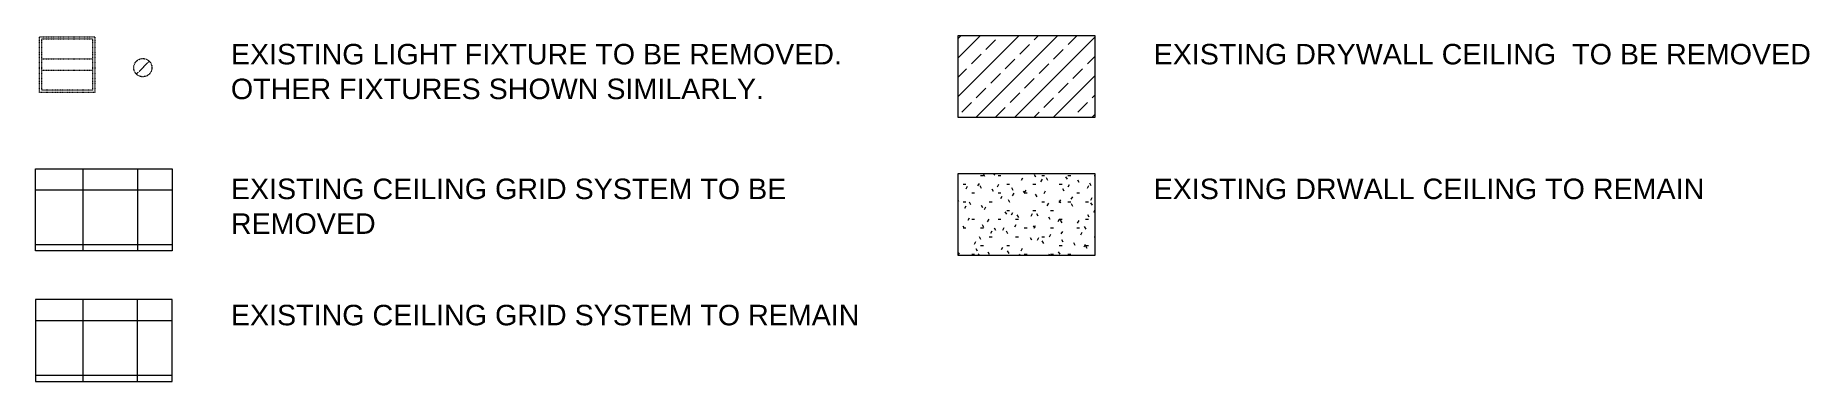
# Model space of a CAD drawing. Header units: inches. Extents: x 741 to 4565, y -315 to 887.
# Drawn here: x 741 to 1520, y -48 to 104 of the extents above; entities that cross this region are included whole.
import ezdxf

# ---------------------------------------------------------------- set-up
doc = ezdxf.new("R2010")
doc.units = ezdxf.units.IN
doc.header["$MEASUREMENT"] = 0
doc.linetypes.add('Dash 1_16_', pattern=[0.125, 0.0625, -0.0625])
doc.linetypes.add('Demolished 3_16_', pattern=[0.28125, 0.1875, -0.09375])
for name, color, linetype, lineweight in [('A-DETL', 90, 'Continuous', 9), ('A-DETL-DEMO', 6, 'Demolished 3_16_', 9), ('A-DETL-GENF', 92, 'Continuous', 9), ('A-DETL-THIN', 151, 'Continuous', 9), ('G-ANNO-TEXT', 231, 'Continuous', 9)]:
    doc.layers.add(name, color=color, linetype=linetype, lineweight=lineweight)
doc.styles.add('Swis721 Lt BT', font='swissl.ttf', dxfattribs={"height": 9})

msp = doc.modelspace()

# ---------------------------------------------------------------- texts
at = {"layer": 'G-ANNO-TEXT', "color": 7, "char_height": 9, "attachment_point": 1, "style": 'Swis721 Lt BT'}
for s, insert, width in [('EXISTING LIGHT FIXTURE TO BE REMOVED. ', (826.81, 100.01), 310.272), ('EXISTING DRYWALL CEILING  TO BE REMOVED', (1231.83, 100.01), 330.27), ('OTHER FIXTURES SHOWN SIMILARLY.', (826.81, 84.76), 266.943), ('EXISTING CEILING GRID SYSTEM TO BE ', (826.81, 40.87), 282.396), ('EXISTING DRWALL CEILING TO REMAIN', (1231.83, 40.87), 276.639), ('REMOVED', (826.81, 25.62), 73.023), ('EXISTING CEILING GRID SYSTEM TO REMAIN', (826.81, -14.54), 314.817)]:
    msp.add_mtext(s, dxfattribs=dict(at, insert=insert, width=width))

# ---------------------------------------------------------------- hatches: boundary and pattern name
at = {"layer": 'A-DETL-GENF'}
h = msp.add_hatch(dxfattribs=at)
h.set_pattern_fill('FP_1', style=0, pattern_type=2)
h.set_pattern_definition([(45, (0, 0), (-8.48528, 8.48528), []), (45, (8.485, 0), (-8.48528, 8.48528), [6, -3])])
h.paths.add_polyline_path([(1206.07, 67.71), (1206.07, 103.71), (1146.07, 103.71), (1146.07, 67.71)], flags=0)
h = msp.add_hatch(dxfattribs=at)
h.set_pattern_fill('FP_3', style=0, pattern_type=2)
h.set_pattern_definition([(0, (0, 0), (15.36, 3.84), [1.267, -10.253, 1.267, -10.253, -61.44]), (0, (0, 0), (15.36, 3.84), [-23.04, 1.267, -21.773, 1.267, -10.253, -26.88]), (0, (0, 0), (15.36, 3.84), [-57.6, 1.267, -6.413, 1.267, -17.933]), (120, (5.76, 1.92), (-11.005538, 11.38215), [1.267, -10.253, 1.267, -10.253, -61.44]), (120, (5.76, 1.92), (-11.005538, 11.38215), [-23.04, 1.267, -21.773, 1.267, -10.253, -26.88]), (120, (5.76, 1.92), (-11.005538, 11.38215), [-57.6, 1.267, -6.413, 1.267, -17.933]), (240, (7.68, 9.6), (-4.354462, -15.22215), [1.267, -10.253, 1.267, -10.253, -61.44]), (240, (7.68, 9.6), (-4.354462, -15.22215), [-23.04, 1.267, -21.773, 1.267, -10.253, -26.88]), (240, (7.68, 9.6), (-4.354462, -15.22215), [-57.6, 1.267, -6.413, 1.267, -17.933])])
h.paths.add_polyline_path([(1206.07, 7.17), (1206.07, 43.17), (1146.07, 43.17), (1146.07, 7.17)], flags=0)
h = msp.add_hatch(dxfattribs=at)
h.set_pattern_fill('FP_2', style=0, pattern_type=2)
h.set_pattern_definition([(0, (-558.188, -69.41), (0, 24), []), (90, (-558.19, -69.41), (-48, 3e-15), [])])
h.paths.add_polyline_path([(801.05, -48.22), (801.05, -12.22), (741.05, -12.22), (741.05, -48.22)], flags=0)

# ---------------------------------------------------------------- linework, layer by layer
at = {"layer": 'A-DETL', "linetype": 'Dash 1_16_'}
for p, q in [((742.81, 103.18), (767.06, 103.18)), ((742.81, 78.68), (742.81, 103.18)), ((743.81, 102.18), (766.06, 102.18)), ((743.81, 79.68), (743.81, 102.18)), ((766.06, 102.18), (766.06, 79.68)), ((767.06, 103.18), (767.06, 78.68)), ((743.81, 93.43), (766.06, 93.43)), ((743.81, 88.43), (766.06, 88.43)), ((785.36, 86.75), (791.01, 92.41)), ((767.06, 78.68), (742.81, 78.68)), ((766.06, 79.68), (743.81, 79.68))]:
    msp.add_line(p, q, dxfattribs=at)
at = {"layer": 'A-DETL'}
msp.add_line((761.81, -12.22), (761.81, -48.22), dxfattribs=at)
at = {"layer": 'A-DETL', "linetype": 'Dash 1_16_'}
msp.add_circle((788.18, 89.58), 4, dxfattribs=at)
at = {"layer": 'A-DETL-DEMO'}
for p, q in [((761.81, 45.11), (761.81, 9.11)), ((785.81, 45.11), (785.81, 9.11)), ((741.05, 35.92), (801.05, 35.92)), ((741.05, 11.92), (801.05, 11.92))]:
    msp.add_line(p, q, dxfattribs=at)
at = {"layer": 'A-DETL-THIN'}
for p, q in [((1146.07, 103.71), (1206.07, 103.71)), ((1146.07, 67.71), (1146.07, 103.71)), ((1206.07, 103.71), (1206.07, 67.71)), ((1206.07, 67.71), (1146.07, 67.71)), ((741.05, 45.11), (801.05, 45.11)), ((741.05, 9.11), (741.05, 45.11)), ((801.05, 45.11), (801.05, 9.11)), ((1146.07, 43.17), (1206.07, 43.17)), ((1146.07, 7.17), (1146.07, 43.17)), ((1206.07, 43.17), (1206.07, 7.17)), ((801.05, 9.11), (741.05, 9.11)), ((1206.07, 7.17), (1146.07, 7.17)), ((801.05, -12.22), (741.05, -12.22)), ((741.05, -12.22), (741.05, -48.22)), ((801.05, -48.22), (801.05, -12.22)), ((741.05, -48.22), (801.05, -48.22))]:
    msp.add_line(p, q, dxfattribs=at)

msp.set_redraw_order([(e.dxf.handle, doc.entitydb.next_handle()) for e in msp.query("TEXT MTEXT ATTDEF DIMENSION ARC_DIMENSION")])  # texts and dimensions are drawn at this point

doc.saveas('drawing.dxf')
